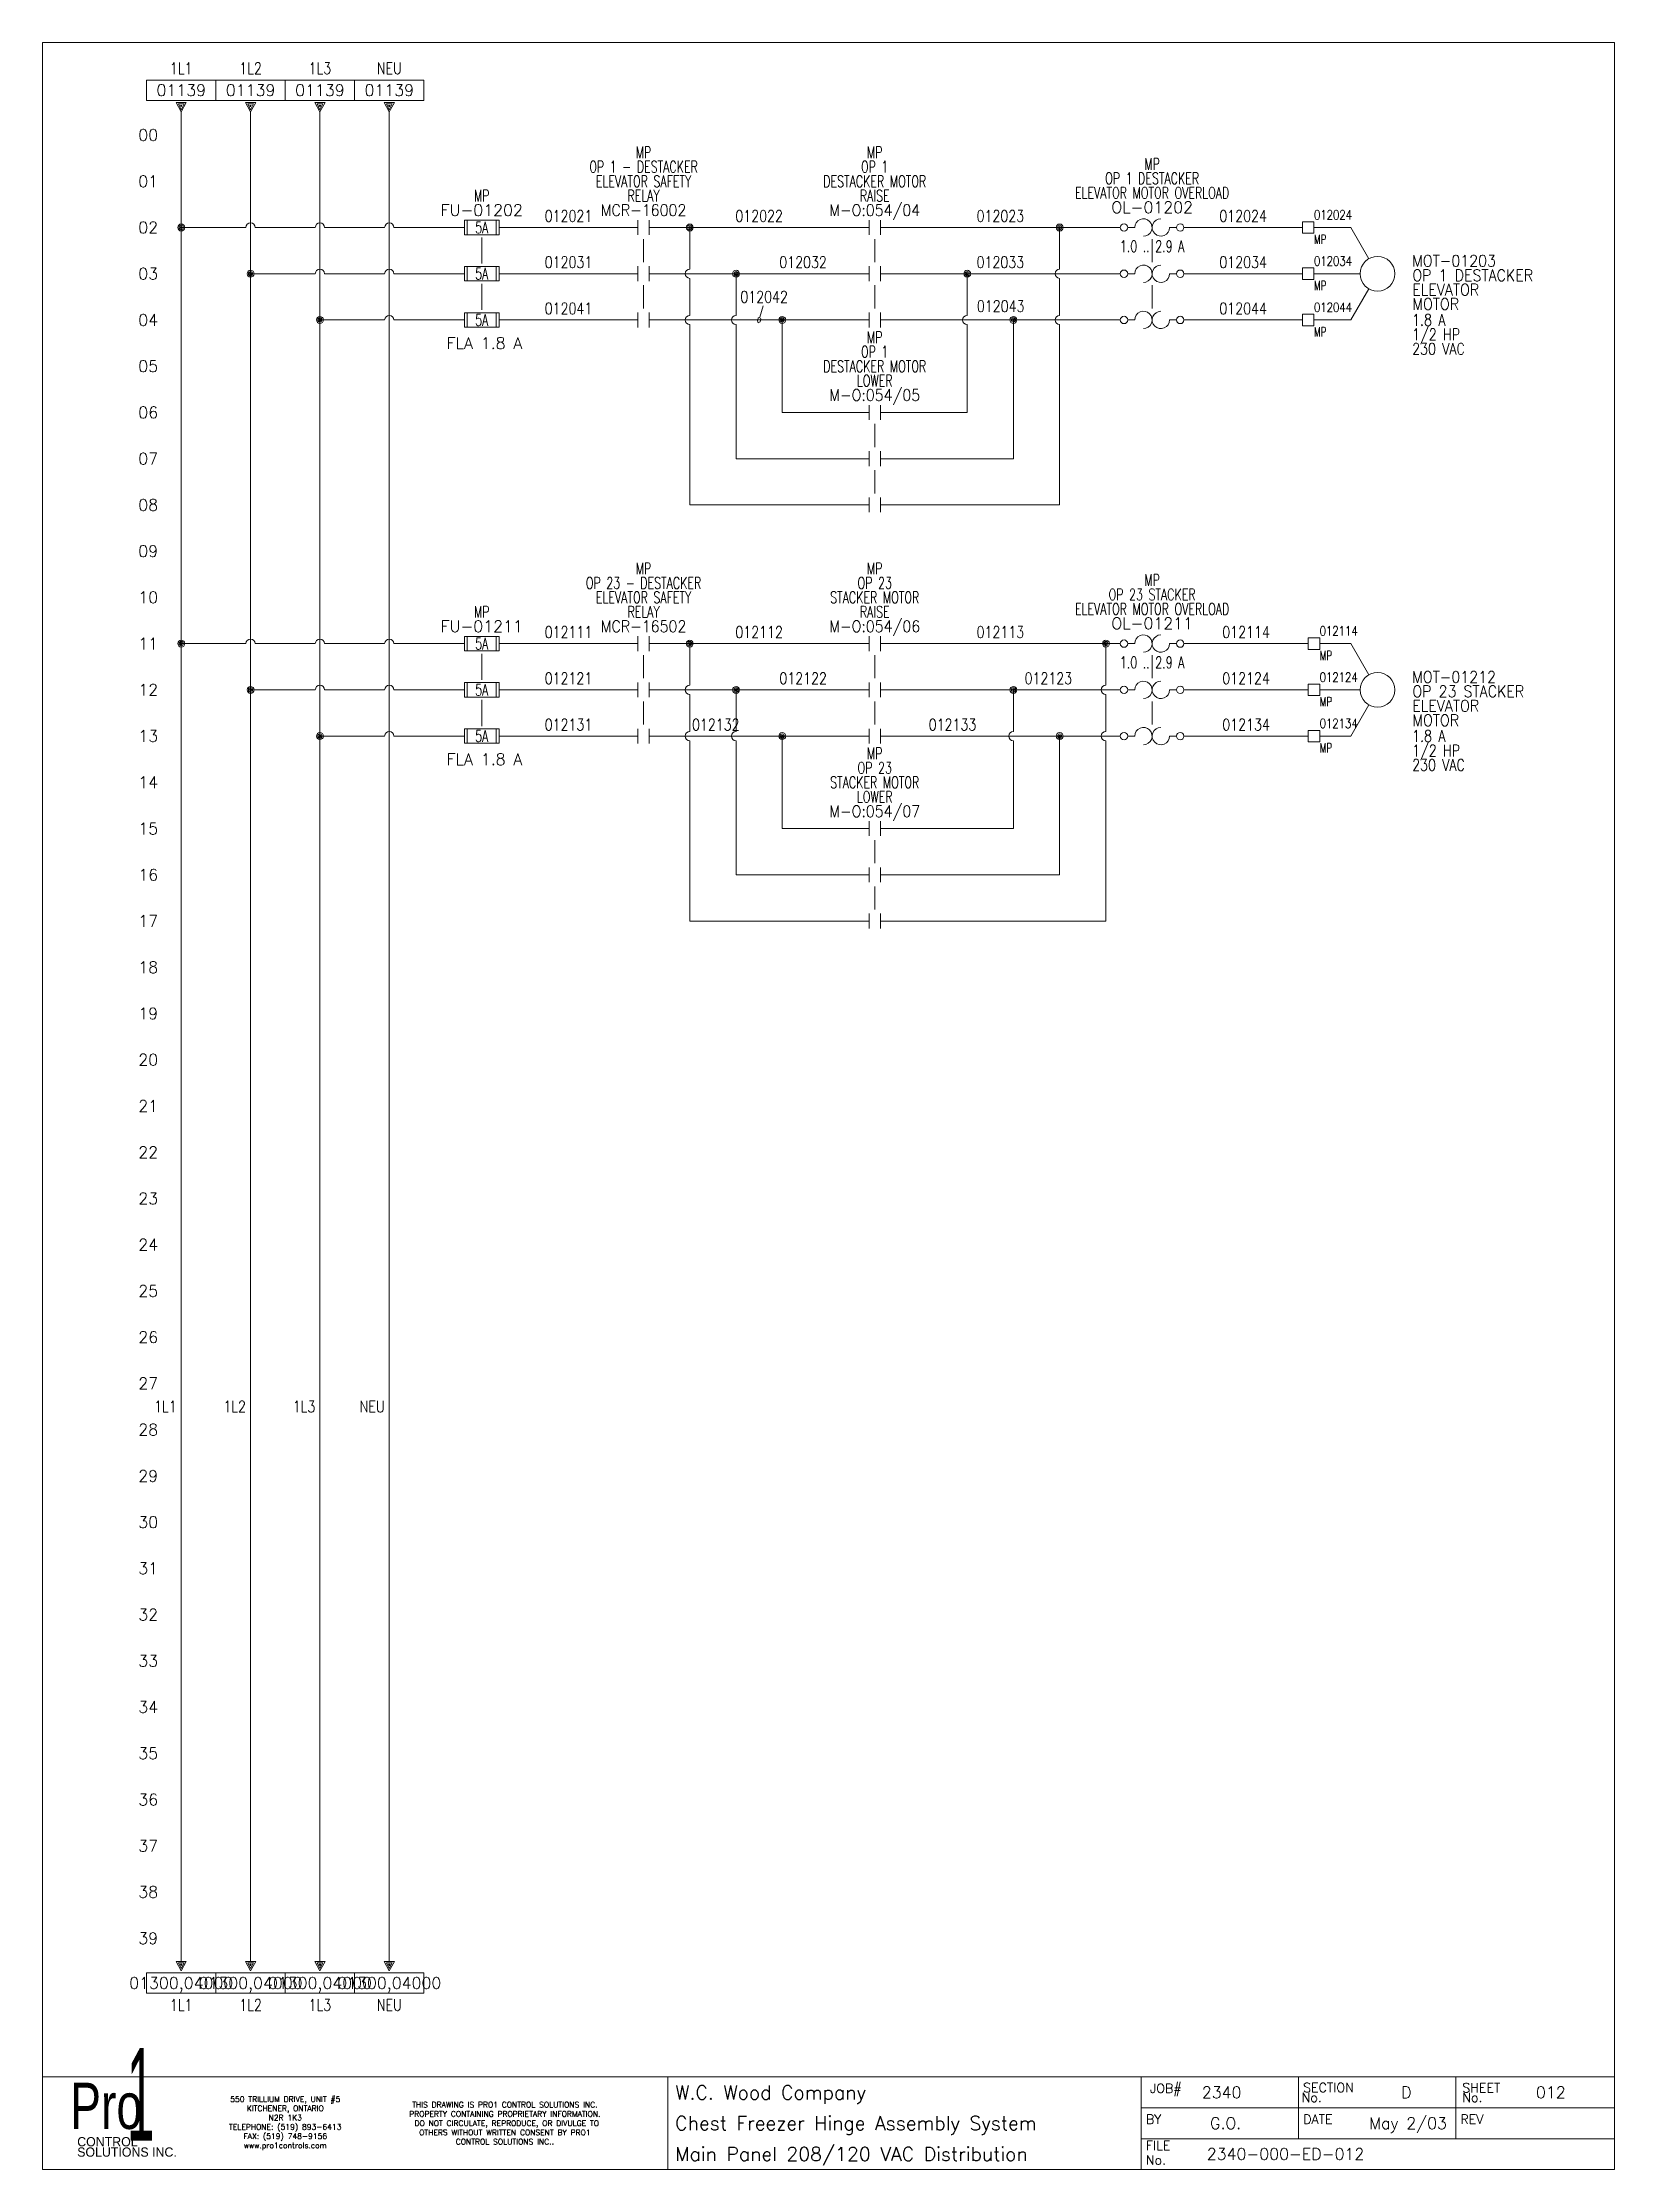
# Model space of a CAD drawing. Header units: inches. Extents: x 0 to 17, y 0 to 23.
import ezdxf
from ezdxf.enums import TextEntityAlignment as Align

# ---------------------------------------------------------------- set-up
doc = ezdxf.new("R2010")
doc.units = ezdxf.units.IN
doc.header["$MEASUREMENT"] = 0
doc.layers.get('0').update_dxf_attribs({"lineweight": 5})
for name, color, linetype, lineweight in [('BOARDER', 5, 'Continuous', 5), ('DESC', 1, 'Continuous', 5), ('DESCCHILD', 1, 'Continuous', 5), ('LINK', 7, 'Continuous', 5), ('LOC', 252, 'Continuous', 5), ('MISC', 2, 'Continuous', 5), ('SYMS', 7, 'Continuous', 5), ('TAGS', 2, 'Continuous', 5), ('Title_Block_Info', 2, 'Continuous', 5), ('WIRENO', 1, 'Continuous', 5), ('WIRES', 7, 'Continuous', 5), ('XREF', 1, 'Continuous', 5)]:
    doc.layers.add(name, color=color, linetype=linetype, lineweight=lineweight)
doc.layers.add('WIRENO_DEST', color=1, linetype='Continuous')
doc.styles.add('SIVAN', font='sivan.TTF', dxfattribs={"height": 1})
doc.styles.add('STACCO', font='STAC222N.TTF', dxfattribs={"height": 1})
doc.styles.get("Standard").update_dxf_attribs({"font": 'romans.shx'})
doc.styles.add('WD', font='romans.shx')

msp = doc.modelspace()

# ---------------------------------------------------------------- texts
at = {"color": 2, "style": 'WD'}
for s, p in [('01', (1.25, 21.5)), ('02', (1.25, 21)), ('03', (1.25, 20.5)), ('04', (1.25, 20)), ('05', (1.25, 19.5)), ('06', (1.25, 19)), ('07', (1.25, 18.5)), ('08', (1.25, 18)), ('09', (1.25, 17.5)), ('10', (1.25, 17)), ('11', (1.25, 16.5)), ('12', (1.25, 16)), ('13', (1.25, 15.5)), ('14', (1.25, 15)), ('15', (1.25, 14.5)), ('16', (1.25, 14)), ('17', (1.25, 13.5)), ('18', (1.25, 13)), ('19', (1.25, 12.5)), ('20', (1.25, 12)), ('21', (1.25, 11.5)), ('22', (1.25, 11)), ('23', (1.25, 10.5)), ('24', (1.25, 10)), ('25', (1.25, 9.5)), ('26', (1.25, 9)), ('27', (1.25, 8.5)), ('28', (1.25, 8)), ('29', (1.25, 7.5)), ('30', (1.25, 7)), ('31', (1.25, 6.5)), ('32', (1.25, 6)), ('33', (1.25, 5.5)), ('34', (1.25, 5)), ('35', (1.25, 4.5)), ('36', (1.25, 4)), ('37', (1.25, 3.5)), ('38', (1.25, 3)), ('39', (1.25, 2.5))]:
    msp.add_text(s, height=0.125, dxfattribs=at).set_placement(p, align=Align.MIDDLE_RIGHT)
at = {"layer": 'SYMS', "char_height": 0.125, "width": 1.156, "attachment_point": 2}
for insert in [(4.78, 19.812), (4.78, 15.312)]:
    msp.add_mtext('FLA 1.8 A', dxfattribs=dict(at, insert=insert))

# ---------------------------------------------------------------- blocks, each defined once
blk = doc.blocks.new('WD_MLRH')
at = {"color": 2, "style": 'WD'}
blk.add_attdef('RUNGFIRST', text='', height=0.125, dxfattribs=at).set_placement((-0.25, 0), align=Align.MIDDLE_RIGHT)
at = {"style": 'WD', "flags": 1}
for tag, p in [('RUNGHORV', (-0.25, -0.127)), ('RUNGDIST', (-0.25, -0.2)), ('RUNGCNT', (-0.25, -0.237)), ('RUNGINC', (-0.25, -0.163)), ('WIRE-START', (-0.25, -0.356)), ('WIRE-GSUF', (-0.25, -0.396)), ('PH3SPACE', (-0.25, -0.437)), ('WIREMODE', (-0.25, -0.281)), ('WIREFMT', (-0.25, -0.321))]:
    blk.add_attdef(tag, text='', height=0.025, dxfattribs=at).set_placement(p, align=Align.RIGHT)
blk = doc.blocks.new('HA2D2')
for p, q in [((0.375, 0.344), (-0.375, 0.344)), ((-0.375, 0.344), (-0.375, 0.125)), ((0.375, 0.125), (0.375, 0.344)), ((-0.375, 0.125), (0.375, 0.125)), ((0.055, 0.102), (-0.055, 0.102)), ((-0.055, 0.102), (0, 0)), ((0, 0.023), (-0.031, 0.086)), ((-0.031, 0.086), (0.031, 0.086)), ((0, 0.055), (-0.008, 0.07)), ((-0.008, 0.07), (0.008, 0.07)), ((0, 0), (0.055, 0.102)), ((0.031, 0.086), (0, 0.023)), ((0.008, 0.07), (0, 0.055))]:
    blk.add_line(p, q)
at = {"style": 'WD', "width": 0.8, "flags": 8}
for tag, p in [('DESC1', (0, 0.722)), ('WIRENO', (0, 0.534))]:
    blk.add_attdef(tag, text='', height=0.125, dxfattribs=at).set_placement(p, align=Align.TOP_CENTER)
at = {"style": 'WD'}
blk.add_attdef('XREF', text='', height=0.125, dxfattribs=at).set_placement((0, 0.172), align=Align.CENTER)
at = {"style": 'WD', "flags": 1}
for tag, p in [('X8TERM01', (0, 0)), ('SIGCODE', (0.088, 0.066))]:
    blk.add_attdef(tag, p, '', height=0.01, dxfattribs=at)
blk = doc.blocks.new('WDDOT')
for radius in [0.0375, 0.0234, 0.0116]:
    blk.add_circle((0, 0), radius)
blk = doc.blocks.new('HFU1')
for p, q in [((-0.188, -0.078), (-0.188, 0.078)), ((-0.188, 0.078), (0.188, 0.078)), ((-0.156, 0.078), (-0.156, -0.078)), ((0.156, 0.078), (0.156, -0.078)), ((0.188, 0.078), (0.188, -0.078)), ((0.188, -0.078), (-0.188, -0.078))]:
    blk.add_line(p, q)
at = {"style": 'WD', "width": 0.7}
for tag, p in [('INST', (0, 0.451)), ('LOC', (0, 0.281))]:
    blk.add_attdef(tag, text='', height=0.125, dxfattribs=at).set_placement(p, align=Align.CENTER)
at = {"style": 'WD'}
blk.add_attdef('TAG1', text='', height=0.125, dxfattribs=at).set_placement((0, 0.125), align=Align.CENTER)
at = {"linetype": 'Continuous', "style": 'WD', "flags": 9}
for tag, p in [('ASSYCODE', (0.157, 0.251)), ('MFG', (0.156, 0.083)), ('CAT', (0.156, 0.102))]:
    blk.add_attdef(tag, text='', height=0.01, dxfattribs=at).set_placement(p, align=Align.CENTER)
at = {"style": 'WD', "width": 0.7}
blk.add_attdef('RATING1', text='', height=0.125, dxfattribs=at).set_placement((0, 0), align=Align.MIDDLE_CENTER)
at = {"style": 'WD'}
for tag, p, flags in [('X4TERM01', (-0.188, 0), 1), ('FAMILY', (0.129, 0.108), 9), ('X1TERM02', (0.188, 0), 1)]:
    blk.add_attdef(tag, p, '', height=0.01, dxfattribs=dict(at, flags=flags))
for tag, p in [('X2LINK', (0, 0.109)), ('X8LINK', (0, -0.109))]:
    blk.add_attdef(tag, p, '', height=0.01, dxfattribs=at)
at = {"linetype": 'Continuous', "style": 'WD', "flags": 8}
blk.add_attdef('TERM01', text='', height=0.125, dxfattribs=at).set_placement((-0.25, -0.031), align=Align.TOP_RIGHT)
blk.add_attdef('TERM02', text='', height=0.125, dxfattribs=at).set_placement((0.25, -0.031), align=Align.TOP_LEFT)
blk = doc.blocks.new('HFU2')
for p, q in [((-0.188, -0.078), (-0.188, 0.078)), ((-0.188, 0.078), (0.188, 0.078)), ((-0.156, 0.078), (-0.156, -0.078)), ((0.156, 0.078), (0.156, -0.078)), ((0.188, 0.078), (0.188, -0.078)), ((0.188, -0.078), (-0.188, -0.078))]:
    blk.add_line(p, q)
at = {"style": 'WD', "width": 0.7}
for tag, p in [('INST', (0, 0.451)), ('LOC', (0, 0.281))]:
    blk.add_attdef(tag, text='', height=0.125, dxfattribs=at).set_placement(p, align=Align.CENTER)
at = {"style": 'WD'}
blk.add_attdef('TAG2', text='', height=0.125, dxfattribs=at).set_placement((0, 0.125), align=Align.CENTER)
at = {"linetype": 'Continuous', "style": 'WD', "flags": 9}
for tag, p in [('FAMILY', (0.157, 0.251)), ('ASSYCODE', (0.188, 0.235)), ('MFG', (0.156, 0.083)), ('CAT', (0.156, 0.102))]:
    blk.add_attdef(tag, text='', height=0.01, dxfattribs=at).set_placement(p, align=Align.CENTER)
at = {"style": 'WD', "width": 0.7}
blk.add_attdef('RATING1', text='', height=0.125, dxfattribs=at).set_placement((0, 0), align=Align.MIDDLE_CENTER)
at = {"style": 'WD', "flags": 1}
for tag, p in [('X4TERM01', (-0.188, 0)), ('X1TERM02', (0.188, 0))]:
    blk.add_attdef(tag, p, '', height=0.01, dxfattribs=at)
at = {"style": 'WD'}
for tag, p in [('X2LINK', (0, 0.109)), ('X8LINK', (0, -0.109))]:
    blk.add_attdef(tag, p, '', height=0.01, dxfattribs=at)
at = {"linetype": 'Continuous', "style": 'WD', "flags": 8}
blk.add_attdef('TERM01', text='', height=0.125, dxfattribs=at).set_placement((-0.25, -0.031), align=Align.TOP_RIGHT)
blk.add_attdef('TERM02', text='', height=0.125, dxfattribs=at).set_placement((0.25, -0.031), align=Align.TOP_LEFT)
blk = doc.blocks.new('HMS21')
at = {"linetype": 'Continuous'}
for p, q in [((-0.062, 0.08), (-0.062, -0.08)), ((0.062, 0.08), (0.062, -0.08))]:
    blk.add_line(p, q, dxfattribs=at)
at = {"style": 'WD'}
for tag, width, p in [('DESC1', 0.7, (0, 0.594)), ('LOC', 0.7, (0, 0.75)), ('DESC2', 0.7, (0, 0.437)), ('TAG2', 0.9, (0, 0.125)), ('DESC3', 0.7, (0, 0.281)), ('XREF', 0.7, (0, -0.297)), ('INST', 0.7, (0, -0.438))]:
    blk.add_attdef(tag, text='', height=0.125, dxfattribs=dict(at, width=width)).set_placement(p, align=Align.CENTER)
for tag, p, flags in [('X4TERM01', (-0.062, 0), 1), ('X1TERM02', (0.062, 0), 1), ('FAMILY', (0.097, 0.053), 9), ('CONTACT', (0.097, 0.036), 1)]:
    blk.add_attdef(tag, p, '', height=0.01, dxfattribs=dict(at, flags=flags))
for tag, p in [('X2LINK', (0, 0.125)), ('X8LINK', (0, -0.125))]:
    blk.add_attdef(tag, p, '', height=0.01, dxfattribs=at)
at = {"linetype": 'Continuous', "style": 'WD', "flags": 8}
blk.add_attdef('TERM01', text='', height=0.125, dxfattribs=at).set_placement((-0.125, -0.031), align=Align.TOP_RIGHT)
blk.add_attdef('TERM02', text='', height=0.125, dxfattribs=at).set_placement((0.125, -0.031), align=Align.TOP_LEFT)
blk = doc.blocks.new('HOL11')
for p, q in [((-0.264, 0), (-0.188, 0)), ((0.188, 0), (0.264, 0))]:
    blk.add_line(p, q)
at = {"linetype": 'Continuous'}
for centre in [(-0.304, 0), (0.304, 0)]:
    blk.add_circle(centre, 0.04, dxfattribs=at)
for centre, start, end in [((-0.094, 0), 270.001, 180.002), ((0.094, 0), 90, 0.001)]:
    blk.add_arc(centre, 0.0938, start, end)
at = {"style": 'WD', "width": 0.7}
for tag, p in [('INST', (0, 0.795)), ('LOC', (0, 0.625)), ('DESC1', (0, 0.469)), ('DESC2', (0, 0.312)), ('RATING1', (0, -0.266))]:
    blk.add_attdef(tag, text='', height=0.125, dxfattribs=at).set_placement(p, align=Align.CENTER)
at = {"style": 'WD'}
blk.add_attdef('TAG1', text='', height=0.125, dxfattribs=at).set_placement((0, 0.156), align=Align.CENTER)
for tag, p, flags in [('X4TERM01', (-0.344, 0), 1), ('FAMILY', (0.205, 0.152), 9), ('X1TERM02', (0.344, 0), 1)]:
    blk.add_attdef(tag, p, '', height=0.01, dxfattribs=dict(at, flags=flags))
for tag, p in [('X2LINK', (0, 0.125)), ('X8LINK', (0, -0.125))]:
    blk.add_attdef(tag, p, '', height=0.01, dxfattribs=at)
at = {"linetype": 'Continuous', "style": 'WD', "flags": 9}
for tag, p in [('ASSYCODE', (0.219, 0.062)), ('MFG', (0.228, 0.089)), ('CAT', (0.23, 0.108))]:
    blk.add_attdef(tag, text='', height=0.01, dxfattribs=at).set_placement(p, align=Align.CENTER)
at = {"linetype": 'Continuous', "style": 'WD', "flags": 8}
blk.add_attdef('TERM01', text='', height=0.125, dxfattribs=at).set_placement((-0.406, -0.031), align=Align.TOP_RIGHT)
blk.add_attdef('TERM02', text='', height=0.125, dxfattribs=at).set_placement((0.406, -0.031), align=Align.TOP_LEFT)
blk = doc.blocks.new('HOL21')
for p, q in [((-0.264, 0), (-0.188, 0)), ((0.188, 0), (0.264, 0))]:
    blk.add_line(p, q)
at = {"linetype": 'Continuous'}
for centre in [(-0.304, 0), (0.304, 0)]:
    blk.add_circle(centre, 0.04, dxfattribs=at)
for centre, start, end in [((-0.094, 0), 270.001, 180.002), ((0.094, 0), 90, 0.001)]:
    blk.add_arc(centre, 0.0938, start, end)
at = {"style": 'WD', "width": 0.7}
for tag, p in [('INST', (0, 0.81)), ('LOC', (0, 0.641)), ('DESC1', (0, 0.484)), ('DESC2', (0, 0.328))]:
    blk.add_attdef(tag, text='', height=0.125, dxfattribs=at).set_placement(p, align=Align.CENTER)
at = {"style": 'WD'}
blk.add_attdef('TAG2', text='', height=0.125, dxfattribs=at).set_placement((0, 0.172), align=Align.CENTER)
for tag, p, flags in [('X4TERM01', (-0.344, 0), 1), ('FAMILY', (0.205, 0.152), 9), ('X1TERM02', (0.344, 0), 1)]:
    blk.add_attdef(tag, p, '', height=0.01, dxfattribs=dict(at, flags=flags))
for tag, p in [('X2LINK', (0, 0.125)), ('X8LINK', (0, -0.125))]:
    blk.add_attdef(tag, p, '', height=0.01, dxfattribs=at)
at = {"linetype": 'Continuous', "style": 'WD', "flags": 8}
blk.add_attdef('TERM01', text='', height=0.125, dxfattribs=at).set_placement((-0.406, -0.016), align=Align.TOP_RIGHT)
blk.add_attdef('TERM02', text='', height=0.125, dxfattribs=at).set_placement((0.406, -0.016), align=Align.TOP_LEFT)
blk = doc.blocks.new('WD_WNV')
at = {"linetype": 'Continuous', "style": 'WD', "width": 0.8}
blk.add_attdef('WIRENO', text='', height=0.125, dxfattribs=at).set_placement((-0.05, 0), align=Align.MIDDLE_RIGHT)
blk = doc.blocks.new('WD_WNH')
at = {"linetype": 'Continuous', "style": 'WD', "width": 0.8}
blk.add_attdef('WIRENO', text='', height=0.125, dxfattribs=at).set_placement((0, 0.0625), align=Align.CENTER)
blk = doc.blocks.new('HMO13')
blk.add_circle((0, 0), 0.188)
at = {"style": 'WD'}
for tag, p, width in [('INST', (0.381, 0.403), 0.7), ('LOC', (0.381, 0.234), 0.7), ('TAG1', (0.375, 0.077), 0.9), ('DESC1', (0.376, -0.079), 0.9), ('DESC2', (0.376, -0.235), 0.9), ('RATING1', (0.375, -0.562), 0.8), ('DESC3', (0.376, -0.391), 0.9), ('RATING2', (0.375, -0.719), 0.8), ('RATING3', (0.375, -0.875), 0.8), ('RATING4', (0.375, -1.031), 0.8)]:
    blk.add_attdef(tag, p, '', height=0.125, dxfattribs=dict(at, width=width))
at = {"style": 'WD', "flags": 1}
for tag, p in [('X4TERM02', (-0.188, 0)), ('X0TERM01', (-0.094, 0.162)), ('X0TERM03', (-0.094, -0.162)), ('X0TERM04', (0.133, -0.133))]:
    blk.add_attdef(tag, p, '', height=0.01, dxfattribs=at)
at = {"linetype": 'Continuous', "style": 'WD', "flags": 9}
blk.add_attdef('ASSYCODE', text='', height=0.01, dxfattribs=at).set_placement((0, 0.125), align=Align.CENTER)
at = {"style": 'WD', "flags": 9}
blk.add_attdef('FAMILY', text='', height=0.01, dxfattribs=at).set_placement((-0.005, 0.17), align=Align.CENTER)
at = {"linetype": 'Continuous', "style": 'WD', "flags": 1}
for tag, p in [('MFG', (0, 0.14)), ('CAT', (0, 0.159))]:
    blk.add_attdef(tag, text='', height=0.01, dxfattribs=at).set_placement(p, align=Align.MIDDLE)
blk = doc.blocks.new('HA2S4')
for p, q in [((-0.055, 0), (0.055, 0)), ((0, -0.102), (-0.055, 0)), ((0.055, 0), (0, -0.102)), ((0.375, -0.125), (-0.375, -0.125)), ((-0.375, -0.125), (-0.375, -0.344)), ((-0.031, -0.016), (0, -0.078)), ((0.031, -0.016), (-0.031, -0.016)), ((-0.008, -0.031), (0, -0.047)), ((0.008, -0.031), (-0.008, -0.031)), ((0, -0.078), (0.031, -0.016)), ((0, -0.047), (0.008, -0.031)), ((0.375, -0.344), (0.375, -0.125)), ((-0.375, -0.344), (0.375, -0.344))]:
    blk.add_line(p, q)
at = {"style": 'WD', "flags": 1}
for tag, p in [('X2TERM01', (0, 0)), ('SIGCODE', (0.088, -0.059))]:
    blk.add_attdef(tag, p, '', height=0.01, dxfattribs=at)
at = {"style": 'WD'}
blk.add_attdef('XREF', text='', height=0.125, dxfattribs=at).set_placement((0, -0.297), align=Align.CENTER)
at = {"style": 'WD', "width": 0.8, "flags": 8}
for tag, p in [('WIRENO', (0, -0.409)), ('DESC1', (0, -0.597))]:
    blk.add_attdef(tag, text='', height=0.125, dxfattribs=at).set_placement(p, align=Align.TOP_CENTER)
blk = doc.blocks.new('HT0W01')
for p, q in [((-0.062, 0.062), (0.062, 0.062)), ((-0.062, -0.062), (-0.062, 0.062)), ((0.062, 0.062), (0.062, -0.062)), ((0.062, -0.062), (-0.062, -0.062))]:
    blk.add_line(p, q)
at = {"style": 'WD', "width": 0.7}
for tag, p in [('INST', (0.062, 0.214)), ('LOC', (0.062, -0.178))]:
    blk.add_attdef(tag, p, '', height=0.1, dxfattribs=at)
at = {"style": 'WD', "flags": 1}
for tag, p, height in [('X4TERM01', (-0.062, 0), 0.01), ('X4TERMDESC01', (-0.055, -0.023), 0.025), ('X2TERMDESC01', (-0.006, 0.029), 0.025), ('X2TERM01', (0, 0.062), 0.01), ('X1TERMDESC01', (0.039, 0.007), 0.025), ('X1TERM01', (0.062, 0), 0.01), ('X8TERM01', (0, -0.062), 0.01), ('X8TERMDESC01', (0, -0.054), 0.025)]:
    blk.add_attdef(tag, p, '', height=height, dxfattribs=at)
at = {"linetype": 'Continuous', "style": 'WD'}
for tag, p, width, flags in [('WIRENO', (0.062, 0.087), 0.8, 8), ('TAGSTRIP', (0.05, -0.297), 0.9, 8), ('CAT', (0.213, -0.406), 0.8, 1)]:
    blk.add_attdef(tag, p, '', height=0.1, dxfattribs=dict(at, width=width, flags=flags))
at = {"linetype": 'Continuous', "style": 'WD', "width": 0.8, "flags": 1}
blk.add_attdef('MFG', text='', height=0.1, dxfattribs=at).set_placement((0.088, -0.406), align=Align.RIGHT)
at = {"style": 'WD', "width": 0.7, "flags": 1}
blk.add_attdef('ASSYCODE', (0.062, -0.281), '', height=0.01, dxfattribs=at)
blk = doc.blocks.new('TB_P')
at = {"color": 5}
blk.add_line((6.764, 0), (6.764, 1), dxfattribs=at)
at = {"color": 5, "linetype": 'Continuous'}
blk.add_line((15.283, 1), (15.283, 0.667), dxfattribs=at)
blk.add_lwpolyline([(0, 0), (17, 0), (17, 23), (0, 23)], close=True, dxfattribs=at)
at = {"layer": 'BOARDER', "linetype": 'Continuous'}
for p, q in [((0, 1), (17, 1)), ((0, 1), (0, 0)), ((11.882, 1), (11.882, 0.667)), ((11.882, 1), (11.882, 0)), ((11.882, 1), (11.882, 0)), ((11.882, 1), (11.882, 0)), ((13.583, 1), (13.583, 0.667)), ((11.882, 0.667), (17, 0.667)), ((13.583, 0.667), (13.583, 0.333)), ((15.283, 0.667), (15.283, 0.333)), ((11.882, 0.333), (17, 0.333))]:
    blk.add_line(p, q, dxfattribs=at)
at = {"color": 5, "char_height": 0.06, "attachment_point": 5, "style": 'WD'}
for s, insert, width in [('550 TRILLIUM DRIVE, UNIT #5\\PKITCHENER, ONTARIO\\PN2R 1K3\\PTELEPHONE: (519) 893-6413\\PFAX: (519) 748-9156\\Pwww.pro1controls.com', (2.625, 0.5), 1.804), ('THIS DRAWING IS PRO1 CONTROL SOLUTIONS INC. PROPERTY CONTAINING PROPRIETARY INFORMATION.  DO NOT CIRCULATE, REPRODUCE, OR DIVULGE TO OTHERS WITHOUT WRITTEN CONSENT BY PRO1 CONTROL SOLUTIONS INC..', (5, 0.5), 2.264)]:
    blk.add_mtext(s, dxfattribs=dict(at, insert=insert, width=width))
at = {"color": 2, "linetype": 'Continuous', "style": 'WD', "flags": 1}
for tag, p in [('REV1_NO', (1.734, 3.29)), ('REV1_BY', (7.303, 3.29)), ('REV1_DATE', (9.562, 3.29)), ('REV2_NO', (1.734, 3.04)), ('REV2_BY', (7.303, 3.04)), ('REV2_DATE', (9.562, 3.04)), ('REV3_NO', (1.734, 2.79)), ('REV3_BY', (7.303, 2.79)), ('REV3_DATE', (9.562, 2.79)), ('REV4_NO', (1.734, 2.54)), ('REV4_BY', (7.303, 2.54)), ('REV4_DATE', (9.562, 2.54)), ('REV5_NO', (1.734, 2.29)), ('REV5_BY', (7.303, 2.29)), ('REV5_DATE', (9.562, 2.29)), ('REV6_NO', (1.734, 2.04)), ('REV6_BY', (7.303, 2.04)), ('REV6_DATE', (9.562, 2.04)), ('REV7_NO', (1.734, 1.79)), ('REV7_BY', (7.303, 1.79)), ('REV7_DATE', (9.562, 1.79)), ('REV8_NO', (1.734, 1.54)), ('REV8_BY', (7.303, 1.54)), ('REV8_DATE', (9.562, 1.54)), ('REV9_NO', (1.734, 1.29)), ('REV9_BY', (7.303, 1.29)), ('REV9_DATE', (9.562, 1.29))]:
    blk.add_attdef(tag, text='', height=0.15, dxfattribs=at).set_placement(p, align=Align.MIDDLE_CENTER)
for tag, p in [('REV1_CHANGE', (2.292, 3.29)), ('REV2_CHANGE', (2.292, 3.04)), ('REV3_CHANGE', (2.292, 2.79)), ('REV4_CHANGE', (2.292, 2.54)), ('REV5_CHANGE', (2.292, 2.29)), ('REV6_CHANGE', (2.292, 2.04)), ('REV7_CHANGE', (2.292, 1.79)), ('REV8_CHANGE', (2.292, 1.54)), ('REV9_CHANGE', (2.292, 1.29))]:
    blk.add_attdef(tag, text='', height=0.15, dxfattribs=at).set_placement(p, align=Align.MIDDLE_LEFT)
at = {"layer": 'BOARDER', "lineweight": 0}
for s, height, style, width, p in [('1', 1, 'SIVAN', 0.4, (1.062, 0.812)), ('Pro', 0.5, 'STACCO', 0.75, (0.688, 0.688))]:
    blk.add_text(s, height=height, dxfattribs=dict(at, style=style, width=width)).set_placement(p, align=Align.MIDDLE_CENTER)
at = {"layer": 'BOARDER', "linetype": 'Continuous', "style": 'WD'}
for s, p in [('JOB#', (11.976, 0.827)), ('SECTION', (13.633, 0.835)), ('SHEET', (15.354, 0.834)), ('No.', (13.617, 0.729)), ('No.', (15.354, 0.729)), ('BY', (11.933, 0.493)), ('DATE', (13.634, 0.493)), ('REV', (15.334, 0.493)), ('FILE', (11.932, 0.21)), ('No.', (11.932, 0.052))]:
    blk.add_text(s, height=0.1, dxfattribs=at).set_placement(p)
at = {"layer": 'BOARDER', "lineweight": 0, "style": 'STACCO'}
for s, p in [('SOLUTIONS INC.', (0.375, 0.188)), ('CONTROL', (0.375, 0.3))]:
    blk.add_text(s, height=0.1, dxfattribs=at).set_placement(p, align=Align.MIDDLE_LEFT)
at = {"layer": 'Title_Block_Info', "ltscale": 0.1}
for tag, p in [('CUSTOMER', (6.842, 0.833)), ('JOB DESCRIPTION LINE', (6.842, 0.5)), ('DRAWING DESCRIPTION', (6.842, 0.167))]:
    blk.add_attdef(tag, text='', height=0.15, dxfattribs=at).set_placement(p, align=Align.MIDDLE_LEFT)
at = {"layer": 'Title_Block_Info', "ltscale": 0.1, "style": 'WD'}
for tag, p in [('JOB #', (12.752, 0.833)), ('SEC. NO.', (14.75, 0.833)), ('SHT. NO.', (16.312, 0.833)), ('NAME', (12.795, 0.5)), ('REV', (16.194, 0.5))]:
    blk.add_attdef(tag, text='', height=0.125, dxfattribs=at).set_placement(p, align=Align.MIDDLE_CENTER)
blk.add_attdef('DATE', text='', height=0.125, dxfattribs=at).set_placement((15.188, 0.5), align=Align.MIDDLE_RIGHT)
blk.add_attdef('FILE NUMBER', text='', height=0.125, dxfattribs=at).set_placement((12.591, 0.167), align=Align.MIDDLE_LEFT)

# ---------------------------------------------------------------- linework, layer by layer
at = {"layer": 'LINK'}
for points in [[(4.75, 20.891), (4.75, 20.609)], [(6.5, 20.875), (6.5, 20.625)], [(9, 20.875), (9, 20.625)], [(12, 20.875), (12, 20.625)], [(4.75, 20.391), (4.75, 20.109)], [(6.5, 20.375), (6.5, 20.125)], [(9, 20.375), (9, 20.125)], [(12, 20.375), (12, 20.125)], [(9, 18.875), (9, 18.625)], [(9, 18.375), (9, 18.125)], [(4.75, 16.391), (4.75, 16.109)], [(6.5, 16.375), (6.5, 16.125)], [(9, 16.375), (9.001, 16.125)], [(12, 16.375), (12, 16.125)], [(4.75, 15.891), (4.75, 15.609)], [(6.5, 15.875), (6.5, 15.625)], [(9.001, 15.875), (9.001, 15.625)], [(12, 15.875), (12, 15.625)], [(9, 14.375), (9, 14.125)], [(9, 13.875), (9, 13.625)]]:
    msp.add_lwpolyline(points, dxfattribs=at)
at = {"layer": 'WIRENO'}
msp.add_lwpolyline([(7.794, 20.151), (7.759, 20.03), (7.739, 20.019), (7.731, 19.99), (7.741, 19.97), (7.761, 19.981), (7.769, 20.011), (7.764, 20.02)], dxfattribs=at)
at = {"layer": 'WIRES'}
for p, q in [((1.5, 22.25), (1.5, 2.25)), ((2.25, 22.25), (2.25, 2.25)), ((3, 22.25), (3, 2.25)), ((3.75, 22.25), (3.75, 2.25)), ((1.5, 21), (2.2, 21)), ((2.3, 21), (2.95, 21)), ((3.05, 21), (3.7, 21)), ((3.8, 21), (4.562, 21)), ((4.938, 21), (6.438, 21)), ((6.562, 21), (8.937, 21)), ((7, 21), (7, 20.55)), ((9.062, 21), (11.656, 21)), ((11, 20.55), (11, 21)), ((13.625, 21), (12.344, 21)), ((14.149, 21), (13.75, 21)), ((14.344, 20.662), (14.149, 21)), ((2.25, 20.5), (2.95, 20.5)), ((3.05, 20.5), (3.7, 20.5)), ((3.8, 20.5), (4.562, 20.5)), ((4.938, 20.5), (6.438, 20.5)), ((6.562, 20.5), (8.937, 20.5)), ((7.5, 20.5), (7.5, 20.05)), ((9.062, 20.5), (11.656, 20.5)), ((10, 20.5), (10, 20.05)), ((12.344, 20.5), (13.625, 20.5)), ((13.75, 20.5), (14.25, 20.5)), ((7, 20.45), (7, 20.05)), ((11, 20.05), (11, 20.45)), ((14.344, 20.338), (14.149, 20)), ((3, 20), (3.7, 20)), ((3.8, 20), (4.562, 20)), ((4.938, 20), (6.438, 20)), ((6.562, 20), (8.937, 20)), ((7, 19.95), (7, 18)), ((7.5, 19.95), (7.5, 18.5)), ((8, 20), (8, 19)), ((9.062, 20), (11.656, 20)), ((10, 19.95), (10, 19)), ((10.5, 18.5), (10.5, 20)), ((11, 18), (11, 19.95)), ((13.625, 20), (12.344, 20)), ((14.149, 20), (13.75, 20)), ((8, 19), (8.937, 19)), ((9.062, 19), (10, 19)), ((7.5, 18.5), (8.937, 18.5)), ((9.062, 18.5), (10.5, 18.5)), ((7, 18), (8.937, 18)), ((9.062, 18), (11, 18)), ((1.5, 16.5), (2.2, 16.5)), ((2.3, 16.5), (2.95, 16.5)), ((3.05, 16.5), (3.7, 16.5)), ((3.8, 16.5), (4.562, 16.5)), ((4.938, 16.5), (6.438, 16.5)), ((8.937, 16.5), (6.562, 16.5)), ((7, 16.05), (7, 16.5)), ((9.062, 16.5), (11.656, 16.5)), ((11.5, 16.05), (11.5, 16.5)), ((13.688, 16.5), (12.344, 16.5)), ((14.149, 16.5), (13.812, 16.5)), ((14.344, 16.162), (14.149, 16.5)), ((2.25, 16), (2.95, 16)), ((3.05, 16), (3.7, 16)), ((3.8, 16), (4.562, 16)), ((4.938, 16), (6.438, 16)), ((8.938, 16), (6.562, 16)), ((7, 15.55), (7, 15.95)), ((7.5, 15.55), (7.5, 16)), ((9.062, 16), (11.656, 16)), ((10.5, 16), (10.5, 15.55)), ((11.5, 15.55), (11.5, 15.95)), ((12.344, 16), (13.688, 16)), ((13.812, 16), (14.25, 16)), ((14.344, 15.838), (14.149, 15.5)), ((3, 15.5), (3.7, 15.5)), ((3.8, 15.5), (4.562, 15.5)), ((4.938, 15.5), (6.438, 15.5)), ((8, 15.5), (6.562, 15.5)), ((7, 13.5), (7, 15.45)), ((7.5, 14), (7.5, 15.45)), ((8, 15.5), (8, 14.5)), ((8, 15.5), (8.938, 15.5)), ((9.062, 15.5), (11.656, 15.5)), ((10.5, 15.45), (10.5, 14.5)), ((11, 14), (11, 15.5)), ((11.5, 13.5), (11.5, 15.45)), ((13.688, 15.5), (12.344, 15.5)), ((14.149, 15.5), (13.812, 15.5)), ((8, 14.5), (8.938, 14.5)), ((9.063, 14.5), (10.5, 14.5)), ((7.5, 14), (8.938, 14)), ((9.063, 14), (11, 14)), ((7, 13.5), (8.938, 13.5)), ((9.063, 13.5), (11.5, 13.5))]:
    msp.add_line(p, q, dxfattribs=at)
for centre, start, end in [((2.25, 21), 0, 180), ((3, 21), 0, 180), ((3.75, 21), 0, 180), ((3, 20.5), 0, 180), ((3.75, 20.5), 0, 180), ((7, 20.5), 90, 270), ((11, 20.5), 90, 270), ((3.75, 20), 0, 180), ((7, 20), 90, 270), ((7.5, 20), 90, 270), ((10, 20), 90, 270), ((11, 20), 90, 270), ((2.25, 16.5), 0, 180), ((3, 16.5), 0, 180), ((3.75, 16.5), 0, 180), ((3, 16), 0, 180), ((3.75, 16), 0, 180), ((7, 16), 90, 270), ((11.5, 16), 90, 270), ((3.75, 15.5), 0, 180), ((7, 15.5), 90, 270), ((7.5, 15.5), 90, 270), ((10.5, 15.5), 90, 270), ((11.5, 15.5), 90, 270)]:
    msp.add_arc(centre, 0.05, start, end, dxfattribs=at)

# ---------------------------------------------------------------- block references
ref = msp.add_blockref('TB_P', (0, 0))
ref.add_attrib('CUSTOMER', 'W.C. Wood Company', dxfattribs={"layer": 'MISC', "ltscale": 0.1, "height": 0.15}).set_placement((6.842, 0.833), align=Align.MIDDLE_LEFT)
ref.add_attrib('JOB DESCRIPTION LINE', 'Chest Freezer Hinge Assembly System', dxfattribs={"layer": 'MISC', "ltscale": 0.1, "height": 0.15}).set_placement((6.842, 0.5), align=Align.MIDDLE_LEFT)
ref.add_attrib('DRAWING DESCRIPTION', 'Main Panel 208/120 VAC Distribution', dxfattribs={"layer": 'MISC', "ltscale": 0.1, "height": 0.15}).set_placement((6.842, 0.167), align=Align.MIDDLE_LEFT)
ref.add_attrib('JOB #', '2340', dxfattribs={"layer": 'MISC', "ltscale": 0.1, "height": 0.125, "style": 'WD'}).set_placement((12.752, 0.833), align=Align.MIDDLE_CENTER)
ref.add_attrib('SEC. NO.', 'D', dxfattribs={"layer": 'MISC', "ltscale": 0.1, "height": 0.125, "style": 'WD'}).set_placement((14.75, 0.833), align=Align.MIDDLE_CENTER)
ref.add_attrib('SHT. NO.', '012', dxfattribs={"layer": 'MISC', "ltscale": 0.1, "height": 0.125, "style": 'WD'}).set_placement((16.312, 0.833), align=Align.MIDDLE_CENTER)
ref.add_attrib('FILE NUMBER', '2340-000-ED-012', dxfattribs={"layer": 'MISC', "ltscale": 0.1, "height": 0.125, "style": 'WD'}).set_placement((12.591, 0.167), align=Align.MIDDLE_LEFT)
ref.add_attrib('NAME', 'G.O.', dxfattribs={"layer": 'MISC', "ltscale": 0.1, "height": 0.125, "style": 'WD'}).set_placement((12.795, 0.5), align=Align.MIDDLE_CENTER)
ref.add_attrib('DATE', 'May 2/03', dxfattribs={"layer": 'MISC', "ltscale": 0.1, "height": 0.125, "style": 'WD'}).set_placement((15.188, 0.5), align=Align.MIDDLE_RIGHT)
msp.add_blockref('WD_MLRH', (1.5, 22)).add_auto_attribs({'RUNGFIRST': '00'})
at = {"layer": 'SYMS'}
ref = msp.add_blockref('HA2D2', (1.5, 22.25), dxfattribs=at)
ref.add_attrib('XREF', '01139', dxfattribs={"layer": 'XREF', "height": 0.125, "style": 'WD'}).set_placement((1.5, 22.422), align=Align.CENTER)
ref.add_attrib('WIRENO', '1L1', dxfattribs={"layer": 'WIRENO_DEST', "height": 0.125, "style": 'WD', "width": 0.8, "flags": 8}).set_placement((1.5, 22.784), align=Align.TOP_CENTER)
ref = msp.add_blockref('HA2D2', (2.25, 22.25), dxfattribs=at)
ref.add_attrib('XREF', '01139', dxfattribs={"layer": 'XREF', "height": 0.125, "style": 'WD'}).set_placement((2.25, 22.422), align=Align.CENTER)
ref.add_attrib('WIRENO', '1L2', dxfattribs={"layer": 'WIRENO_DEST', "height": 0.125, "style": 'WD', "width": 0.8, "flags": 8}).set_placement((2.25, 22.784), align=Align.TOP_CENTER)
ref = msp.add_blockref('HA2D2', (3, 22.25), dxfattribs=at)
ref.add_attrib('XREF', '01139', dxfattribs={"layer": 'XREF', "height": 0.125, "style": 'WD'}).set_placement((3, 22.422), align=Align.CENTER)
ref.add_attrib('WIRENO', '1L3', dxfattribs={"layer": 'WIRENO_DEST', "height": 0.125, "style": 'WD', "width": 0.8, "flags": 8}).set_placement((3, 22.784), align=Align.TOP_CENTER)
ref = msp.add_blockref('HA2D2', (3.75, 22.25), dxfattribs=at)
ref.add_attrib('XREF', '01139', dxfattribs={"layer": 'XREF', "height": 0.125, "style": 'WD'}).set_placement((3.75, 22.422), align=Align.CENTER)
ref.add_attrib('WIRENO', 'NEU', dxfattribs={"layer": 'WIRENO_DEST', "height": 0.125, "style": 'WD', "width": 0.8, "flags": 8}).set_placement((3.75, 22.784), align=Align.TOP_CENTER)
ref = msp.add_blockref('HMS21', (6.5, 21), dxfattribs=at)
ref.add_attrib('TAG2', 'MCR-16002', dxfattribs={"layer": 'TAGS', "height": 0.125, "style": 'WD', "width": 0.9}).set_placement((6.5, 21.125), align=Align.CENTER)
ref.add_attrib('DESC1', 'OP 1 - DESTACKER', dxfattribs={"layer": 'DESCCHILD', "height": 0.125, "style": 'WD', "width": 0.7}).set_placement((6.5, 21.594), align=Align.CENTER)
ref.add_attrib('DESC2', 'ELEVATOR SAFETY', dxfattribs={"layer": 'DESCCHILD', "height": 0.125, "style": 'WD', "width": 0.7}).set_placement((6.5, 21.437), align=Align.CENTER)
ref.add_attrib('LOC', 'MP', dxfattribs={"layer": 'LOC', "height": 0.125, "style": 'WD', "width": 0.7}).set_placement((6.5, 21.75), align=Align.CENTER)
ref.add_attrib('DESC3', 'RELAY', dxfattribs={"layer": 'DESCCHILD', "height": 0.125, "style": 'WD', "width": 0.7}).set_placement((6.5, 21.281), align=Align.CENTER)
ref = msp.add_blockref('HMS21', (9, 21), dxfattribs=at)
ref.add_attrib('TAG2', 'M-O:054/04', dxfattribs={"layer": 'TAGS', "height": 0.125, "style": 'WD', "width": 0.9}).set_placement((9, 21.125), align=Align.CENTER)
ref.add_attrib('DESC1', 'OP 1', dxfattribs={"layer": 'DESCCHILD', "height": 0.125, "style": 'WD', "width": 0.7}).set_placement((9, 21.594), align=Align.CENTER)
ref.add_attrib('DESC2', 'DESTACKER MOTOR', dxfattribs={"layer": 'DESCCHILD', "height": 0.125, "style": 'WD', "width": 0.7}).set_placement((9, 21.437), align=Align.CENTER)
ref.add_attrib('LOC', 'MP', dxfattribs={"layer": 'LOC', "height": 0.125, "style": 'WD', "width": 0.7}).set_placement((9, 21.75), align=Align.CENTER)
ref.add_attrib('DESC3', 'RAISE', dxfattribs={"layer": 'DESCCHILD', "height": 0.125, "style": 'WD', "width": 0.7}).set_placement((9, 21.281), align=Align.CENTER)
ref = msp.add_blockref('HOL11', (12, 21), dxfattribs=at)
ref.add_attrib('RATING1', '1.0 .. 2.9 A', dxfattribs={"layer": 'MISC', "height": 0.125, "style": 'WD', "width": 0.7}).set_placement((12, 20.734), align=Align.CENTER)
ref.add_attrib('TAG1', 'OL-01202', dxfattribs={"layer": 'TAGS', "height": 0.125, "style": 'WD'}).set_placement((12, 21.156), align=Align.CENTER)
ref.add_attrib('DESC1', 'OP 1 DESTACKER', dxfattribs={"layer": 'DESC', "height": 0.125, "style": 'WD', "width": 0.7}).set_placement((12, 21.469), align=Align.CENTER)
ref.add_attrib('DESC2', 'ELEVATOR MOTOR OVERLOAD', dxfattribs={"layer": 'DESC', "height": 0.125, "style": 'WD', "width": 0.7}).set_placement((12, 21.312), align=Align.CENTER)
ref.add_attrib('LOC', 'MP', dxfattribs={"layer": 'LOC', "height": 0.125, "style": 'WD', "width": 0.7}).set_placement((12, 21.625), align=Align.CENTER)
ref = msp.add_blockref('HFU1', (4.75, 21), dxfattribs=at)
ref.add_attrib('TAG1', 'FU-01202', dxfattribs={"layer": 'TAGS', "height": 0.125, "style": 'WD'}).set_placement((4.75, 21.125), align=Align.CENTER)
ref.add_attrib('LOC', 'MP', dxfattribs={"layer": 'LOC', "height": 0.125, "style": 'WD', "width": 0.7}).set_placement((4.75, 21.281), align=Align.CENTER)
ref.add_attrib('RATING1', '5A', dxfattribs={"layer": 'MISC', "height": 0.125, "style": 'WD', "width": 0.7}).set_placement((4.75, 21), align=Align.MIDDLE_CENTER)
ref = msp.add_blockref('HT0W01', (13.688, 21), dxfattribs=at)
ref.add_attrib('WIRENO', '012024', (13.75, 21.087), dxfattribs={"layer": 'WIRENO', "linetype": 'Continuous', "height": 0.1, "style": 'WD', "width": 0.8, "flags": 8})
ref.add_attrib('LOC', 'MP', (13.75, 20.822), dxfattribs={"layer": 'LOC', "height": 0.1, "style": 'WD', "width": 0.7})
for name, p in [('WDDOT', (1.5, 21)), ('WDDOT', (7, 21)), ('WDDOT', (11, 21)), ('WDDOT', (2.25, 20.5)), ('HMS21', (6.5, 20.5)), ('WDDOT', (7.5, 20.5)), ('HMS21', (9, 20.5)), ('WDDOT', (10, 20.5)), ('HOL21', (12, 20.5)), ('WDDOT', (3, 20)), ('HMS21', (6.5, 20)), ('WDDOT', (8, 20)), ('HMS21', (9, 20)), ('WDDOT', (10.5, 20)), ('HOL21', (12, 20)), ('HMS21', (9, 18.5)), ('HMS21', (9, 18)), ('WDDOT', (1.5, 16.5)), ('WDDOT', (7, 16.5)), ('WDDOT', (11.5, 16.5)), ('HOL21', (12, 16)), ('WDDOT', (2.25, 16)), ('HMS21', (6.5, 16)), ('WDDOT', (7.5, 16)), ('HMS21', (9.001, 16)), ('WDDOT', (10.5, 16)), ('WDDOT', (3, 15.5)), ('HMS21', (6.5, 15.5)), ('WDDOT', (8, 15.5)), ('HMS21', (9.001, 15.5)), ('WDDOT', (11, 15.5)), ('HOL21', (12, 15.5)), ('HMS21', (9, 14)), ('HMS21', (9, 13.5))]:
    msp.add_blockref(name, p, dxfattribs=at)
ref = msp.add_blockref('HMO13', (14.438, 20.5), dxfattribs=at)
ref.add_attrib('TAG1', 'MOT-01203', (14.812, 20.577), dxfattribs={"layer": 'TAGS', "height": 0.125, "style": 'WD', "width": 0.9})
ref.add_attrib('DESC2', 'ELEVATOR', (14.814, 20.265), dxfattribs={"layer": 'DESC', "height": 0.125, "style": 'WD', "width": 0.9})
ref.add_attrib('DESC1', 'OP 1 DESTACKER', (14.814, 20.421), dxfattribs={"layer": 'DESC', "height": 0.125, "style": 'WD', "width": 0.9})
ref.add_attrib('RATING1', '1.8 A', (14.812, 19.938), dxfattribs={"layer": 'MISC', "height": 0.125, "style": 'WD', "width": 0.8})
ref.add_attrib('RATING2', '1/2 HP', (14.812, 19.781), dxfattribs={"layer": 'MISC', "height": 0.125, "style": 'WD', "width": 0.8})
ref.add_attrib('RATING3', '230 VAC', (14.812, 19.625), dxfattribs={"layer": 'MISC', "height": 0.125, "style": 'WD', "width": 0.8})
ref.add_attrib('DESC3', 'MOTOR', (14.814, 20.109), dxfattribs={"layer": 'DESC', "height": 0.125, "style": 'WD', "width": 0.9})
ref = msp.add_blockref('HFU2', (4.75, 20.5), dxfattribs=at)
ref.add_attrib('RATING1', '5A', dxfattribs={"layer": 'MISC', "height": 0.125, "style": 'WD', "width": 0.7}).set_placement((4.75, 20.5), align=Align.MIDDLE_CENTER)
ref = msp.add_blockref('HT0W01', (13.688, 20.5), dxfattribs=at)
ref.add_attrib('WIRENO', '012034', (13.75, 20.587), dxfattribs={"layer": 'WIRENO', "linetype": 'Continuous', "height": 0.1, "style": 'WD', "width": 0.8, "flags": 8})
ref.add_attrib('LOC', 'MP', (13.75, 20.322), dxfattribs={"layer": 'LOC', "height": 0.1, "style": 'WD', "width": 0.7})
ref = msp.add_blockref('HFU2', (4.75, 20), dxfattribs=at)
ref.add_attrib('RATING1', '5A', dxfattribs={"layer": 'MISC', "height": 0.125, "style": 'WD', "width": 0.7}).set_placement((4.75, 20), align=Align.MIDDLE_CENTER)
ref = msp.add_blockref('HT0W01', (13.688, 20), dxfattribs=at)
ref.add_attrib('WIRENO', '012044', (13.75, 20.087), dxfattribs={"layer": 'WIRENO', "linetype": 'Continuous', "height": 0.1, "style": 'WD', "width": 0.8, "flags": 8})
ref.add_attrib('LOC', 'MP', (13.75, 19.822), dxfattribs={"layer": 'LOC', "height": 0.1, "style": 'WD', "width": 0.7})
ref = msp.add_blockref('HMS21', (9, 19), dxfattribs=at)
ref.add_attrib('TAG2', 'M-O:054/05', dxfattribs={"layer": 'TAGS', "height": 0.125, "style": 'WD', "width": 0.9}).set_placement((9, 19.125), align=Align.CENTER)
ref.add_attrib('DESC1', 'OP 1', dxfattribs={"layer": 'DESCCHILD', "height": 0.125, "style": 'WD', "width": 0.7}).set_placement((9, 19.594), align=Align.CENTER)
ref.add_attrib('DESC2', 'DESTACKER MOTOR', dxfattribs={"layer": 'DESCCHILD', "height": 0.125, "style": 'WD', "width": 0.7}).set_placement((9, 19.437), align=Align.CENTER)
ref.add_attrib('LOC', 'MP', dxfattribs={"layer": 'LOC', "height": 0.125, "style": 'WD', "width": 0.7}).set_placement((9, 19.75), align=Align.CENTER)
ref.add_attrib('DESC3', 'LOWER', dxfattribs={"layer": 'DESCCHILD', "height": 0.125, "style": 'WD', "width": 0.7}).set_placement((9, 19.281), align=Align.CENTER)
ref = msp.add_blockref('HMS21', (6.5, 16.5), dxfattribs=at)
ref.add_attrib('TAG2', 'MCR-16502', dxfattribs={"layer": 'TAGS', "height": 0.125, "style": 'WD', "width": 0.9}).set_placement((6.5, 16.625), align=Align.CENTER)
ref.add_attrib('DESC1', 'OP 23 - DESTACKER', dxfattribs={"layer": 'DESCCHILD', "height": 0.125, "style": 'WD', "width": 0.7}).set_placement((6.5, 17.094), align=Align.CENTER)
ref.add_attrib('DESC2', 'ELEVATOR SAFETY', dxfattribs={"layer": 'DESCCHILD', "height": 0.125, "style": 'WD', "width": 0.7}).set_placement((6.5, 16.937), align=Align.CENTER)
ref.add_attrib('LOC', 'MP', dxfattribs={"layer": 'LOC', "height": 0.125, "style": 'WD', "width": 0.7}).set_placement((6.5, 17.25), align=Align.CENTER)
ref.add_attrib('DESC3', 'RELAY', dxfattribs={"layer": 'DESCCHILD', "height": 0.125, "style": 'WD', "width": 0.7}).set_placement((6.5, 16.781), align=Align.CENTER)
ref = msp.add_blockref('HMS21', (9, 16.5), dxfattribs=at)
ref.add_attrib('TAG2', 'M-O:054/06', dxfattribs={"layer": 'TAGS', "height": 0.125, "style": 'WD', "width": 0.9}).set_placement((9, 16.625), align=Align.CENTER)
ref.add_attrib('DESC1', 'OP 23', dxfattribs={"layer": 'DESCCHILD', "height": 0.125, "style": 'WD', "width": 0.7}).set_placement((9, 17.094), align=Align.CENTER)
ref.add_attrib('DESC2', 'STACKER MOTOR', dxfattribs={"layer": 'DESCCHILD', "height": 0.125, "style": 'WD', "width": 0.7}).set_placement((9, 16.937), align=Align.CENTER)
ref.add_attrib('LOC', 'MP', dxfattribs={"layer": 'LOC', "height": 0.125, "style": 'WD', "width": 0.7}).set_placement((9, 17.25), align=Align.CENTER)
ref.add_attrib('DESC3', 'RAISE', dxfattribs={"layer": 'DESCCHILD', "height": 0.125, "style": 'WD', "width": 0.7}).set_placement((9, 16.781), align=Align.CENTER)
ref = msp.add_blockref('HOL11', (12, 16.5), dxfattribs=at)
ref.add_attrib('RATING1', '1.0 .. 2.9 A', dxfattribs={"layer": 'MISC', "height": 0.125, "style": 'WD', "width": 0.7}).set_placement((12, 16.234), align=Align.CENTER)
ref.add_attrib('TAG1', 'OL-01211', dxfattribs={"layer": 'TAGS', "height": 0.125, "style": 'WD'}).set_placement((12, 16.656), align=Align.CENTER)
ref.add_attrib('DESC1', 'OP 23 STACKER', dxfattribs={"layer": 'DESC', "height": 0.125, "style": 'WD', "width": 0.7}).set_placement((12, 16.969), align=Align.CENTER)
ref.add_attrib('DESC2', 'ELEVATOR MOTOR OVERLOAD', dxfattribs={"layer": 'DESC', "height": 0.125, "style": 'WD', "width": 0.7}).set_placement((12, 16.812), align=Align.CENTER)
ref.add_attrib('LOC', 'MP', dxfattribs={"layer": 'LOC', "height": 0.125, "style": 'WD', "width": 0.7}).set_placement((12, 17.125), align=Align.CENTER)
ref = msp.add_blockref('HFU1', (4.75, 16.5), dxfattribs=at)
ref.add_attrib('TAG1', 'FU-01211', dxfattribs={"layer": 'TAGS', "height": 0.125, "style": 'WD'}).set_placement((4.75, 16.625), align=Align.CENTER)
ref.add_attrib('LOC', 'MP', dxfattribs={"layer": 'LOC', "height": 0.125, "style": 'WD', "width": 0.7}).set_placement((4.75, 16.781), align=Align.CENTER)
ref.add_attrib('RATING1', '5A', dxfattribs={"layer": 'MISC', "height": 0.125, "style": 'WD', "width": 0.7}).set_placement((4.75, 16.5), align=Align.MIDDLE_CENTER)
ref = msp.add_blockref('HT0W01', (13.75, 16.5), dxfattribs=at)
ref.add_attrib('WIRENO', '012114', (13.812, 16.587), dxfattribs={"layer": 'WIRENO', "linetype": 'Continuous', "height": 0.1, "style": 'WD', "width": 0.8, "flags": 8})
ref.add_attrib('LOC', 'MP', (13.812, 16.322), dxfattribs={"layer": 'LOC', "height": 0.1, "style": 'WD', "width": 0.7})
ref = msp.add_blockref('HT0W01', (13.75, 16), dxfattribs=at)
ref.add_attrib('WIRENO', '012124', (13.812, 16.087), dxfattribs={"layer": 'WIRENO', "linetype": 'Continuous', "height": 0.1, "style": 'WD', "width": 0.8, "flags": 8})
ref.add_attrib('LOC', 'MP', (13.812, 15.822), dxfattribs={"layer": 'LOC', "height": 0.1, "style": 'WD', "width": 0.7})
ref = msp.add_blockref('HMO13', (14.438, 16), dxfattribs=at)
ref.add_attrib('TAG1', 'MOT-01212', (14.812, 16.077), dxfattribs={"layer": 'TAGS', "height": 0.125, "style": 'WD', "width": 0.9})
ref.add_attrib('DESC2', 'ELEVATOR', (14.814, 15.765), dxfattribs={"layer": 'DESC', "height": 0.125, "style": 'WD', "width": 0.9})
ref.add_attrib('DESC1', 'OP 23 STACKER', (14.814, 15.921), dxfattribs={"layer": 'DESC', "height": 0.125, "style": 'WD', "width": 0.9})
ref.add_attrib('RATING1', '1.8 A', (14.812, 15.438), dxfattribs={"layer": 'MISC', "height": 0.125, "style": 'WD', "width": 0.8})
ref.add_attrib('RATING2', '1/2 HP', (14.812, 15.281), dxfattribs={"layer": 'MISC', "height": 0.125, "style": 'WD', "width": 0.8})
ref.add_attrib('RATING3', '230 VAC', (14.812, 15.125), dxfattribs={"layer": 'MISC', "height": 0.125, "style": 'WD', "width": 0.8})
ref.add_attrib('DESC3', 'MOTOR', (14.814, 15.609), dxfattribs={"layer": 'DESC', "height": 0.125, "style": 'WD', "width": 0.9})
ref = msp.add_blockref('HFU2', (4.75, 16), dxfattribs=at)
ref.add_attrib('RATING1', '5A', dxfattribs={"layer": 'MISC', "height": 0.125, "style": 'WD', "width": 0.7}).set_placement((4.75, 16), align=Align.MIDDLE_CENTER)
ref = msp.add_blockref('HT0W01', (13.75, 15.5), dxfattribs=at)
ref.add_attrib('WIRENO', '012134', (13.812, 15.587), dxfattribs={"layer": 'WIRENO', "linetype": 'Continuous', "height": 0.1, "style": 'WD', "width": 0.8, "flags": 8})
ref.add_attrib('LOC', 'MP', (13.812, 15.322), dxfattribs={"layer": 'LOC', "height": 0.1, "style": 'WD', "width": 0.7})
ref = msp.add_blockref('HFU2', (4.75, 15.5), dxfattribs=at)
ref.add_attrib('RATING1', '5A', dxfattribs={"layer": 'MISC', "height": 0.125, "style": 'WD', "width": 0.7}).set_placement((4.75, 15.5), align=Align.MIDDLE_CENTER)
ref = msp.add_blockref('HMS21', (9, 14.5), dxfattribs=at)
ref.add_attrib('TAG2', 'M-O:054/07', dxfattribs={"layer": 'TAGS', "height": 0.125, "style": 'WD', "width": 0.9}).set_placement((9, 14.625), align=Align.CENTER)
ref.add_attrib('DESC1', 'OP 23', dxfattribs={"layer": 'DESCCHILD', "height": 0.125, "style": 'WD', "width": 0.7}).set_placement((9, 15.094), align=Align.CENTER)
ref.add_attrib('DESC2', 'STACKER MOTOR', dxfattribs={"layer": 'DESCCHILD', "height": 0.125, "style": 'WD', "width": 0.7}).set_placement((9, 14.937), align=Align.CENTER)
ref.add_attrib('LOC', 'MP', dxfattribs={"layer": 'LOC', "height": 0.125, "style": 'WD', "width": 0.7}).set_placement((9, 15.25), align=Align.CENTER)
ref.add_attrib('DESC3', 'LOWER', dxfattribs={"layer": 'DESCCHILD', "height": 0.125, "style": 'WD', "width": 0.7}).set_placement((9, 14.781), align=Align.CENTER)
ref = msp.add_blockref('HA2S4', (1.5, 2.25), dxfattribs=at)
ref.add_attrib('XREF', '01300,04000', dxfattribs={"layer": 'XREF', "height": 0.125, "style": 'WD'}).set_placement((1.5, 1.953), align=Align.CENTER)
ref.add_attrib('WIRENO', '1L1', dxfattribs={"layer": 'WIRENO', "height": 0.125, "style": 'WD', "width": 0.8, "flags": 8}).set_placement((1.5, 1.841), align=Align.TOP_CENTER)
ref = msp.add_blockref('HA2S4', (2.25, 2.25), dxfattribs=at)
ref.add_attrib('XREF', '01300,04000', dxfattribs={"layer": 'XREF', "height": 0.125, "style": 'WD'}).set_placement((2.25, 1.953), align=Align.CENTER)
ref.add_attrib('WIRENO', '1L2', dxfattribs={"layer": 'WIRENO', "height": 0.125, "style": 'WD', "width": 0.8, "flags": 8}).set_placement((2.25, 1.841), align=Align.TOP_CENTER)
ref = msp.add_blockref('HA2S4', (3, 2.25), dxfattribs=at)
ref.add_attrib('XREF', '01300,04000', dxfattribs={"layer": 'XREF', "height": 0.125, "style": 'WD'}).set_placement((3, 1.953), align=Align.CENTER)
ref.add_attrib('WIRENO', '1L3', dxfattribs={"layer": 'WIRENO', "height": 0.125, "style": 'WD', "width": 0.8, "flags": 8}).set_placement((3, 1.841), align=Align.TOP_CENTER)
ref = msp.add_blockref('HA2S4', (3.75, 2.25), dxfattribs=at)
ref.add_attrib('XREF', '01300,04000', dxfattribs={"layer": 'XREF', "height": 0.125, "style": 'WD'}).set_placement((3.75, 1.953), align=Align.CENTER)
ref.add_attrib('WIRENO', 'NEU', dxfattribs={"layer": 'WIRENO', "height": 0.125, "style": 'WD', "width": 0.8, "flags": 8}).set_placement((3.75, 1.841), align=Align.TOP_CENTER)
at = {"layer": 'WIRENO'}
ref = msp.add_blockref('WD_WNH', (5.688, 21), dxfattribs=at)
ref.add_attrib('WIRENO', '012021', dxfattribs={"linetype": 'Continuous', "height": 0.125, "style": 'WD', "width": 0.8}).set_placement((5.688, 21.062), align=Align.CENTER)
ref = msp.add_blockref('WD_WNH', (7.75, 21), dxfattribs=at)
ref.add_attrib('WIRENO', '012022', dxfattribs={"linetype": 'Continuous', "height": 0.125, "style": 'WD', "width": 0.8}).set_placement((7.75, 21.062), align=Align.CENTER)
ref = msp.add_blockref('WD_WNH', (10.359, 21), dxfattribs=at)
ref.add_attrib('WIRENO', '012023', dxfattribs={"linetype": 'Continuous', "height": 0.125, "style": 'WD', "width": 0.8}).set_placement((10.359, 21.062), align=Align.CENTER)
ref = msp.add_blockref('WD_WNH', (12.984, 21), dxfattribs=at)
ref.add_attrib('WIRENO', '012024', dxfattribs={"linetype": 'Continuous', "height": 0.125, "style": 'WD', "width": 0.8}).set_placement((12.984, 21.062), align=Align.CENTER)
ref = msp.add_blockref('WD_WNH', (5.688, 20.5), dxfattribs=at)
ref.add_attrib('WIRENO', '012031', dxfattribs={"linetype": 'Continuous', "height": 0.125, "style": 'WD', "width": 0.8}).set_placement((5.688, 20.562), align=Align.CENTER)
ref = msp.add_blockref('WD_WNH', (8.225, 20.5), dxfattribs=at)
ref.add_attrib('WIRENO', '012032', dxfattribs={"linetype": 'Continuous', "height": 0.125, "style": 'WD', "width": 0.8}).set_placement((8.225, 20.562), align=Align.CENTER)
ref = msp.add_blockref('WD_WNH', (10.359, 20.5), dxfattribs=at)
ref.add_attrib('WIRENO', '012033', dxfattribs={"linetype": 'Continuous', "height": 0.125, "style": 'WD', "width": 0.8}).set_placement((10.359, 20.562), align=Align.CENTER)
ref = msp.add_blockref('WD_WNH', (12.984, 20.5), dxfattribs=at)
ref.add_attrib('WIRENO', '012034', dxfattribs={"linetype": 'Continuous', "height": 0.125, "style": 'WD', "width": 0.8}).set_placement((12.984, 20.562), align=Align.CENTER)
ref = msp.add_blockref('WD_WNH', (7.75, 20), dxfattribs=at)
ref.add_attrib('WIRENO', '012042', dxfattribs={"linetype": 'Continuous', "height": 0.125, "style": 'WD', "width": 0.8}).set_placement((7.804, 20.187), align=Align.CENTER)
ref = msp.add_blockref('WD_WNH', (5.688, 20), dxfattribs=at)
ref.add_attrib('WIRENO', '012041', dxfattribs={"linetype": 'Continuous', "height": 0.125, "style": 'WD', "width": 0.8}).set_placement((5.688, 20.062), align=Align.CENTER)
ref = msp.add_blockref('WD_WNH', (10.359, 20), dxfattribs=at)
ref.add_attrib('WIRENO', '012043', dxfattribs={"linetype": 'Continuous', "height": 0.125, "style": 'WD', "width": 0.8}).set_placement((10.362, 20.087), align=Align.CENTER)
ref = msp.add_blockref('WD_WNH', (12.984, 20), dxfattribs=at)
ref.add_attrib('WIRENO', '012044', dxfattribs={"linetype": 'Continuous', "height": 0.125, "style": 'WD', "width": 0.8}).set_placement((12.984, 20.062), align=Align.CENTER)
ref = msp.add_blockref('WD_WNH', (5.688, 16.5), dxfattribs=at)
ref.add_attrib('WIRENO', '012111', dxfattribs={"linetype": 'Continuous', "height": 0.125, "style": 'WD', "width": 0.8}).set_placement((5.688, 16.562), align=Align.CENTER)
ref = msp.add_blockref('WD_WNH', (7.75, 16.5), dxfattribs=at)
ref.add_attrib('WIRENO', '012112', dxfattribs={"linetype": 'Continuous', "height": 0.125, "style": 'WD', "width": 0.8}).set_placement((7.75, 16.562), align=Align.CENTER)
ref = msp.add_blockref('WD_WNH', (10.359, 16.5), dxfattribs=at)
ref.add_attrib('WIRENO', '012113', dxfattribs={"linetype": 'Continuous', "height": 0.125, "style": 'WD', "width": 0.8}).set_placement((10.359, 16.562), align=Align.CENTER)
ref = msp.add_blockref('WD_WNH', (13.016, 16.5), dxfattribs=at)
ref.add_attrib('WIRENO', '012114', dxfattribs={"linetype": 'Continuous', "height": 0.125, "style": 'WD', "width": 0.8}).set_placement((13.016, 16.562), align=Align.CENTER)
ref = msp.add_blockref('WD_WNH', (5.688, 16), dxfattribs=at)
ref.add_attrib('WIRENO', '012121', dxfattribs={"linetype": 'Continuous', "height": 0.125, "style": 'WD', "width": 0.8}).set_placement((5.688, 16.062), align=Align.CENTER)
ref = msp.add_blockref('WD_WNH', (8.226, 16), dxfattribs=at)
ref.add_attrib('WIRENO', '012122', dxfattribs={"linetype": 'Continuous', "height": 0.125, "style": 'WD', "width": 0.8}).set_placement((8.226, 16.062), align=Align.CENTER)
ref = msp.add_blockref('WD_WNH', (10.878, 16), dxfattribs=at)
ref.add_attrib('WIRENO', '012123', dxfattribs={"linetype": 'Continuous', "height": 0.125, "style": 'WD', "width": 0.8}).set_placement((10.878, 16.062), align=Align.CENTER)
ref = msp.add_blockref('WD_WNH', (13.016, 16), dxfattribs=at)
ref.add_attrib('WIRENO', '012124', dxfattribs={"linetype": 'Continuous', "height": 0.125, "style": 'WD', "width": 0.8}).set_placement((13.016, 16.062), align=Align.CENTER)
ref = msp.add_blockref('WD_WNH', (5.688, 15.5), dxfattribs=at)
ref.add_attrib('WIRENO', '012131', dxfattribs={"linetype": 'Continuous', "height": 0.125, "style": 'WD', "width": 0.8}).set_placement((5.688, 15.562), align=Align.CENTER)
ref = msp.add_blockref('WD_WNH', (7.281, 15.5), dxfattribs=at)
ref.add_attrib('WIRENO', '012132', dxfattribs={"linetype": 'Continuous', "height": 0.125, "style": 'WD', "width": 0.8}).set_placement((7.281, 15.562), align=Align.CENTER)
ref = msp.add_blockref('WD_WNH', (9.841, 15.5), dxfattribs=at)
ref.add_attrib('WIRENO', '012133', dxfattribs={"linetype": 'Continuous', "height": 0.125, "style": 'WD', "width": 0.8}).set_placement((9.841, 15.562), align=Align.CENTER)
ref = msp.add_blockref('WD_WNH', (13.016, 15.5), dxfattribs=at)
ref.add_attrib('WIRENO', '012134', dxfattribs={"linetype": 'Continuous', "height": 0.125, "style": 'WD', "width": 0.8}).set_placement((13.016, 15.562), align=Align.CENTER)
ref = msp.add_blockref('WD_WNV', (1.5, 8.25), dxfattribs=at)
ref.add_attrib('WIRENO', '1L1', dxfattribs={"linetype": 'Continuous', "height": 0.125, "style": 'WD', "width": 0.8}).set_placement((1.45, 8.25), align=Align.MIDDLE_RIGHT)
ref = msp.add_blockref('WD_WNV', (2.25, 8.25), dxfattribs=at)
ref.add_attrib('WIRENO', '1L2', dxfattribs={"linetype": 'Continuous', "height": 0.125, "style": 'WD', "width": 0.8}).set_placement((2.2, 8.25), align=Align.MIDDLE_RIGHT)
ref = msp.add_blockref('WD_WNV', (3, 8.25), dxfattribs=at)
ref.add_attrib('WIRENO', '1L3', dxfattribs={"linetype": 'Continuous', "height": 0.125, "style": 'WD', "width": 0.8}).set_placement((2.95, 8.25), align=Align.MIDDLE_RIGHT)
ref = msp.add_blockref('WD_WNV', (3.75, 8.25), dxfattribs=at)
ref.add_attrib('WIRENO', 'NEU', dxfattribs={"linetype": 'Continuous', "height": 0.125, "style": 'WD', "width": 0.8}).set_placement((3.7, 8.25), align=Align.MIDDLE_RIGHT)

msp.set_redraw_order([(e.dxf.handle, doc.entitydb.next_handle()) for e in msp.query("TEXT MTEXT ATTDEF DIMENSION ARC_DIMENSION")])  # texts and dimensions are drawn at this point

doc.saveas('drawing.dxf')
